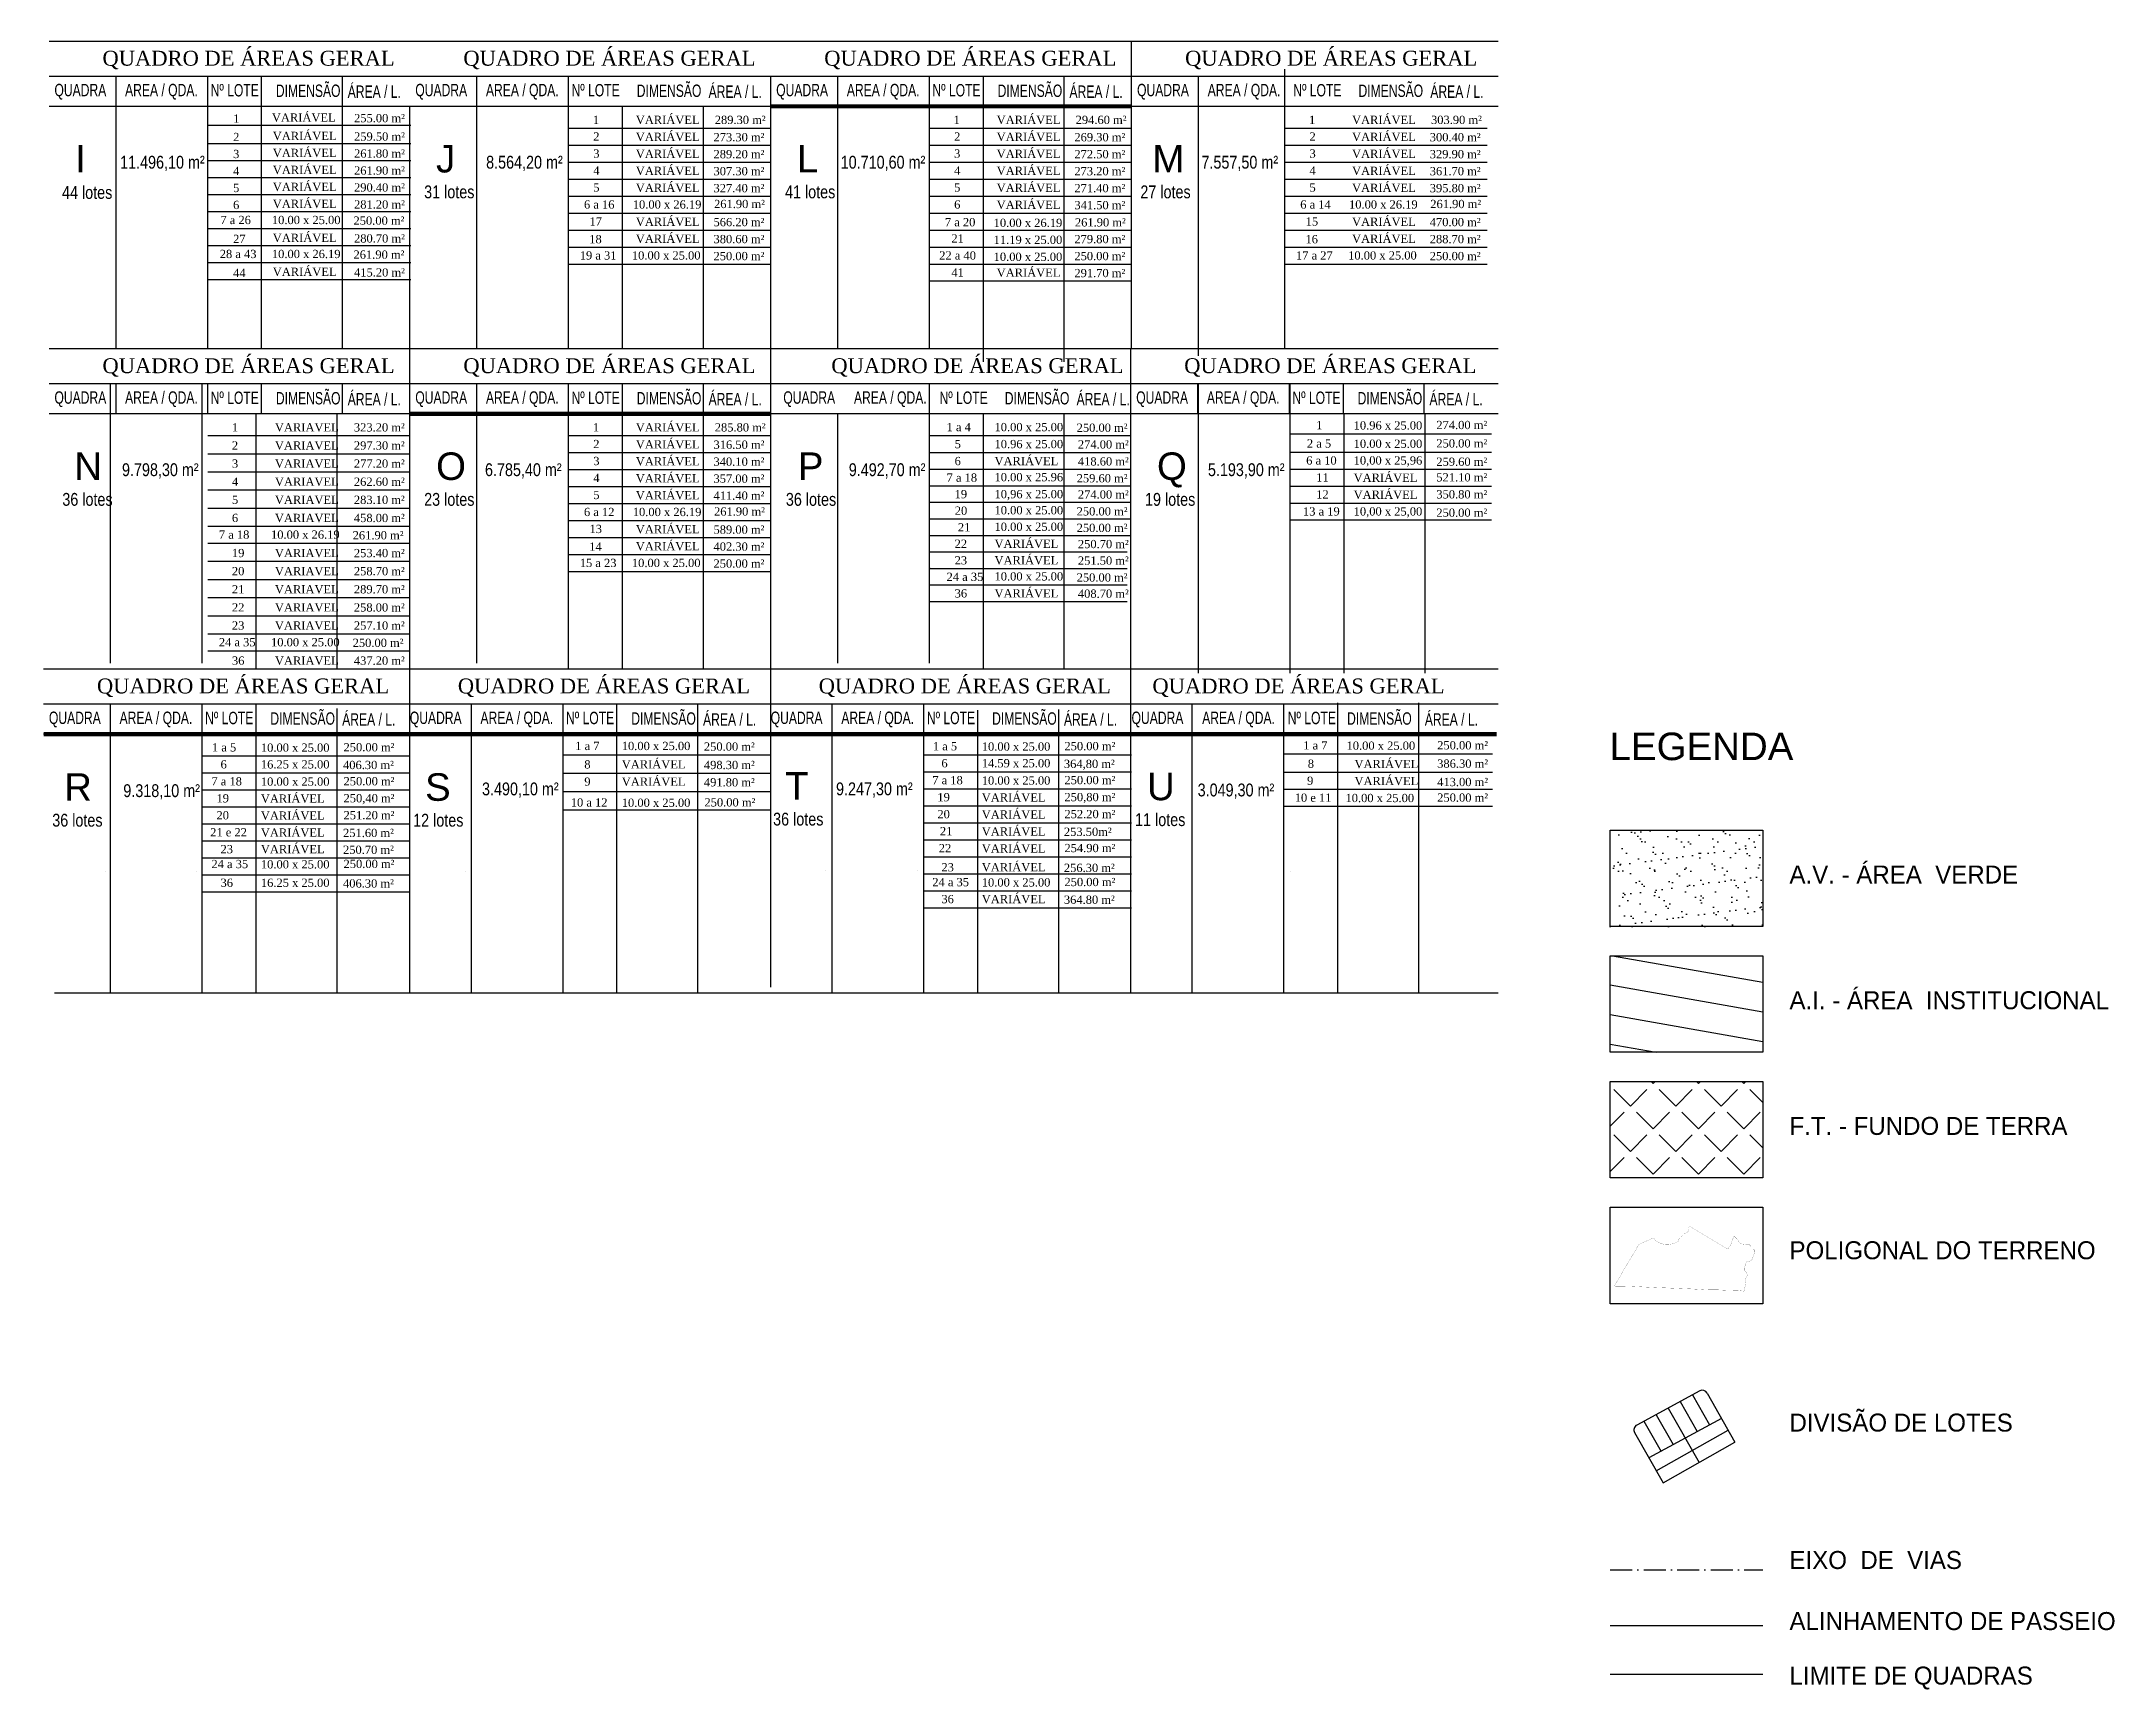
# Model space of a CAD drawing. Header units: millimetres. Extents: x 1794 to 8081, y 409 to 2272.
# Drawn here: x 2128.3 to 2580, y 1912.8 to 2271.8 of the extents above; entities that cross this region are included whole.
import ezdxf
from ezdxf.enums import TextEntityAlignment as Align

# ---------------------------------------------------------------- set-up
doc = ezdxf.new("R2010")
doc.units = ezdxf.units.MM
doc.linetypes.add('ACAD_ISO10W100', pattern=[18, 12, -3, 0, -3])
for name, color, linetype in [('02 - EIXO VIA', 2, 'ACAD_ISO10W100'), ('03 - CALÇADA', 1, 'Continuous'), ('Cota', 8, 'Continuous'), ('FAIXAS VERDES', 62, 'Continuous'), ('HATCH', 8, 'Continuous'), ('LINHAGROSSA', 230, 'Continuous'), ('LOTES', 2, 'Continuous'), ('Poligonal', 3, 'Continuous'), ('QUADRAS', 3, 'Continuous'), ('QUADROS', 2, 'Continuous'), ('Texto', 2, 'Continuous')]:
    doc.layers.add(name, color=color, linetype=linetype)
doc.styles.add('ARIAL', font='arial.ttf', dxfattribs={"height": 0.25})
doc.styles.add('SANSSERIF', font='sanss___.ttf')
doc.styles.add('STYLE3', font='')
doc.styles.add('TIMES', font='times.ttf')
doc.styles.get('STYLE3').set_extended_font_data('Futura Lt BT')

msp = doc.modelspace()

# ---------------------------------------------------------------- texts
at = {"layer": 'QUADROS', "color": 4}
for s, height, style, p in [('QUADRO DE ÁREAS GERAL', 3.249, 'TIMES', (2141.629, 2266.52)), ('QUADRO DE ÁREAS GERAL', 3.249, 'TIMES', (2220.254, 2266.52)), ('QUADRO DE ÁREAS GERAL', 3.249, 'TIMES', (2298.88, 2266.52)), ('QUADRO DE ÁREAS GERAL', 3.249, 'TIMES', (2377.505, 2266.52)), ('I', 6, 'SANSSERIF', (2135.686, 2243.255)), ('J', 6, 'SANSSERIF', (2214.312, 2243.255)), ('L', 6, 'SANSSERIF', (2292.937, 2243.255)), ('M', 6, 'SANSSERIF', (2370.363, 2243.255)), ('QUADRO DE ÁREAS GERAL', 3.249, 'TIMES', (2141.629, 2199.537)), ('QUADRO DE ÁREAS GERAL', 3.249, 'TIMES', (2220.254, 2199.537)), ('QUADRO DE ÁREAS GERAL', 3.249, 'TIMES', (2300.434, 2199.537)), ('QUADRO DE ÁREAS GERAL', 3.249, 'TIMES', (2377.315, 2199.537)), ('N', 6, 'SANSSERIF', (2135.482, 2176.272)), ('O', 6, 'SANSSERIF', (2214.312, 2176.272)), ('P', 6, 'SANSSERIF', (2293.127, 2176.27)), ('Q', 6, 'SANSSERIF', (2371.373, 2176.272)), ('QUADRO DE ÁREAS GERAL', 3.249, 'TIMES', (2140.429, 2129.768)), ('QUADRO DE ÁREAS GERAL', 3.249, 'TIMES', (2219.054, 2129.768)), ('QUADRO DE ÁREAS GERAL', 3.249, 'TIMES', (2297.68, 2129.768)), ('QUADRO DE ÁREAS GERAL', 3.249, 'TIMES', (2370.383, 2129.768)), ('R', 6, 'SANSSERIF', (2133.286, 2106.376)), ('S', 6, 'SANSSERIF', (2211.912, 2106.376)), ('T', 6, 'SANSSERIF', (2290.348, 2106.62)), ('U', 6, 'SANSSERIF', (2369.206, 2106.503))]:
    msp.add_text(s, height=height, dxfattribs=dict(at, style=style)).set_placement(p)
at = {"layer": 'QUADROS', "color": 3, "style": 'SANSSERIF'}
for s, height, width, p in [('DIMENSÃO', 2.7, 0.7, (2179.407, 2259.709)), ('ÁREA / L.', 2.7, 0.7, (2195.059, 2259.508)), ('DIMENSÃO', 2.7, 0.7, (2258.033, 2259.709)), ('ÁREA / L.', 2.7, 0.7, (2273.684, 2259.508)), ('DIMENSÃO', 2.7, 0.7, (2336.658, 2259.709)), ('ÁREA / L.', 2.7, 0.7, (2352.31, 2259.508)), ('DIMENSÃO', 2.7, 0.7, (2415.284, 2259.709)), ('ÁREA / L.', 2.7, 0.7, (2430.935, 2259.508)), ('QUADRA', 2.7, 0.7, (2131.164, 2259.864)), ('AREA / QDA.', 2.7, 0.7, (2146.554, 2259.864)), ('Nº LOTE', 2.7, 0.7, (2165.197, 2259.824)), ('QUADRA', 2.7, 0.7, (2209.79, 2259.864)), ('AREA / QDA.', 2.7, 0.7, (2225.18, 2259.864)), ('Nº LOTE', 2.7, 0.7, (2243.822, 2259.824)), ('QUADRA', 2.7, 0.7, (2288.415, 2259.864)), ('AREA / QDA.', 2.7, 0.7, (2303.805, 2259.864)), ('Nº LOTE', 2.7, 0.7, (2322.448, 2259.824)), ('QUADRA', 2.7, 0.7, (2367.041, 2259.864)), ('AREA / QDA.', 2.7, 0.7, (2382.431, 2259.864)), ('Nº LOTE', 2.7, 0.7, (2401.073, 2259.824)), ('11.496,10 m²', 2.8, 0.8, (2145.473, 2244.089)), ('8.564,20 m²', 2.8, 0.8, (2225.216, 2244.089)), ('10.710,60 m²', 2.8, 0.8, (2302.465, 2244.089)), ('7.557,50 m²', 2.8, 0.8, (2381.074, 2244.089)), ('44 lotes', 2.8, 0.8, (2132.814, 2237.502)), ('31 lotes', 2.8, 0.8, (2211.713, 2237.629)), ('41 lotes', 2.8, 0.8, (2290.338, 2237.629)), ('27 lotes', 2.8, 0.8, (2367.764, 2237.629)), ('QUADRA', 2.7, 0.7, (2131.164, 2192.88)), ('AREA / QDA.', 2.7, 0.7, (2146.554, 2192.88)), ('Nº LOTE', 2.7, 0.7, (2165.197, 2192.84)), ('DIMENSÃO', 2.7, 0.7, (2179.407, 2192.725)), ('ÁREA / L.', 2.7, 0.7, (2195.059, 2192.524)), ('QUADRA', 2.7, 0.7, (2209.79, 2192.88)), ('AREA / QDA.', 2.7, 0.7, (2225.18, 2192.88)), ('Nº LOTE', 2.7, 0.7, (2243.822, 2192.84)), ('DIMENSÃO', 2.7, 0.7, (2258.033, 2192.725)), ('ÁREA / L.', 2.7, 0.7, (2273.684, 2192.524)), ('QUADRA', 2.7, 0.7, (2289.97, 2192.88)), ('AREA / QDA.', 2.7, 0.7, (2305.36, 2192.88)), ('Nº LOTE', 2.7, 0.7, (2324.002, 2192.84)), ('DIMENSÃO', 2.7, 0.7, (2338.213, 2192.725)), ('ÁREA / L.', 2.7, 0.7, (2353.864, 2192.524)), ('QUADRA', 2.7, 0.7, (2366.851, 2192.88)), ('AREA / QDA.', 2.7, 0.7, (2382.241, 2192.88)), ('Nº LOTE', 2.7, 0.7, (2400.883, 2192.84)), ('DIMENSÃO', 2.7, 0.7, (2415.094, 2192.725)), ('ÁREA / L.', 2.7, 0.7, (2430.746, 2192.524)), ('9.798,30 m²', 2.8, 0.8, (2145.882, 2177.106)), ('6.785,40 m²', 2.8, 0.8, (2224.967, 2177.106)), ('                         9.492,70 m²', 2.8, 0.8, (2282.5, 2177.105)), ('                         5.193,90 m²', 2.8, 0.8, (2360.746, 2177.106)), ('36 lotes', 2.8, 0.8, (2132.884, 2170.645)), ('23 lotes', 2.8, 0.8, (2211.713, 2170.645)), ('36 lotes', 2.8, 0.8, (2290.528, 2170.644)), ('19 lotes', 2.8, 0.8, (2368.774, 2170.645)), ('QUADRA', 2.7, 0.7, (2129.964, 2123.111)), ('AREA / QDA.', 2.7, 0.7, (2145.354, 2123.111)), ('Nº LOTE', 2.7, 0.7, (2163.997, 2123.072)), ('DIMENSÃO', 2.7, 0.7, (2178.207, 2122.956)), ('ÁREA / L.', 2.7, 0.7, (2193.859, 2122.755)), ('QUADRA', 2.7, 0.7, (2208.59, 2123.111)), ('AREA / QDA.', 2.7, 0.7, (2223.98, 2123.111)), ('Nº LOTE', 2.7, 0.7, (2242.622, 2123.072)), ('DIMENSÃO', 2.7, 0.7, (2256.833, 2122.956)), ('ÁREA / L.', 2.7, 0.7, (2272.484, 2122.755)), ('QUADRA', 2.7, 0.7, (2287.215, 2123.111)), ('AREA / QDA.', 2.7, 0.7, (2302.605, 2123.111)), ('Nº LOTE', 2.7, 0.7, (2321.248, 2123.072)), ('DIMENSÃO', 2.7, 0.7, (2335.458, 2122.956)), ('ÁREA / L.', 2.7, 0.7, (2351.11, 2122.755)), ('QUADRA', 2.7, 0.7, (2365.841, 2123.111)), ('AREA / QDA.', 2.7, 0.7, (2381.231, 2123.111)), ('Nº LOTE', 2.7, 0.7, (2399.873, 2123.072)), ('DIMENSÃO', 2.7, 0.7, (2412.796, 2122.956)), ('ÁREA / L.', 2.7, 0.7, (2429.735, 2122.755)), ('                         9.318,10 m²', 2.8, 0.8, (2124.438, 2107.189)), ('                         3.490,10 m²', 2.8, 0.8, (2202.59, 2107.567)), ('                         9.247,30 m²', 2.8, 0.8, (2279.721, 2107.581)), ('                         3.049,30 m²', 2.8, 0.8, (2358.506, 2107.337)), ('36 lotes', 2.8, 0.8, (2130.687, 2100.75)), ('12 lotes', 2.8, 0.8, (2209.313, 2100.75)), ('36 lotes', 2.8, 0.8, (2287.749, 2100.993)), ('11 lotes', 2.8, 0.8, (2366.607, 2100.877))]:
    msp.add_text(s, height=height, dxfattribs=dict(at, width=width)).set_placement(p)
at = {"layer": 'QUADROS', "color": 1, "style": 'TIMES'}
for s, p in [('1', (2170.089, 2254.085)), ('VARIÁVEL', (2178.544, 2254.321)), ('255.00 m²', (2196.436, 2254.192)), ('1', (2248.46, 2253.822)), ('VARIÁVEL', (2257.831, 2253.822)), ('289.30 m²', (2275.03, 2253.815)), ('1', (2327.085, 2253.822)), ('VARIÁVEL', (2336.456, 2253.822)), ('294.60 m²', (2353.655, 2253.815)), ('1', (2404.511, 2253.822)), ('VARIÁVEL', (2413.882, 2253.822)), ('303.90 m²', (2431.081, 2253.815)), ('2', (2170.089, 2250.085)), ('VARIÁVEL', (2178.733, 2250.321)), ('259.50 m²', (2196.436, 2250.192)), ('2', (2248.56, 2250.186)), ('VARIÁVEL', (2257.831, 2250.122)), ('273.30 m²', (2274.758, 2250.046)), ('2', (2327.186, 2250.186)), ('VARIÁVEL', (2336.456, 2250.122)), ('269.30 m²', (2353.384, 2250.046)), ('2', (2404.611, 2250.186)), ('VARIÁVEL', (2413.882, 2250.122)), ('300.40 m²', (2430.809, 2250.046)), ('3', (2170.089, 2246.385)), ('VARIÁVEL', (2178.733, 2246.621)), ('VARIÁVEL', (2178.733, 2242.921)), ('261.80 m²', (2196.436, 2246.492)), ('3', (2248.56, 2246.486)), ('VARIÁVEL', (2257.831, 2246.422)), ('VARIÁVEL', (2257.831, 2242.722)), ('289.20 m²', (2274.758, 2246.346)), ('3', (2327.186, 2246.486)), ('VARIÁVEL', (2336.456, 2246.422)), ('VARIÁVEL', (2336.456, 2242.722)), ('272.50 m²', (2353.384, 2246.346)), ('3', (2404.611, 2246.486)), ('VARIÁVEL', (2413.882, 2246.422)), ('VARIÁVEL', (2413.882, 2242.722)), ('329.90 m²', (2430.809, 2246.346)), ('4', (2170.089, 2242.685)), ('5', (2170.089, 2238.985)), ('VARIÁVEL', (2178.733, 2239.221)), ('261.90 m²', (2196.436, 2242.792)), ('290.40 m²', (2196.436, 2239.092)), ('4', (2248.56, 2242.786)), ('5', (2248.56, 2239.086)), ('VARIÁVEL', (2257.831, 2239.022)), ('307.30 m²', (2274.758, 2242.646)), ('327.40 m²', (2274.758, 2238.946)), ('4', (2327.186, 2242.786)), ('5', (2327.186, 2239.086)), ('VARIÁVEL', (2336.456, 2239.022)), ('273.20 m²', (2353.384, 2242.646)), ('271.40 m²', (2353.384, 2238.946)), ('4', (2404.611, 2242.786)), ('5', (2404.611, 2239.086)), ('VARIÁVEL', (2413.882, 2239.022)), ('361.70 m²', (2430.809, 2242.646)), ('395.80 m²', (2430.809, 2238.946)), ('6', (2170.089, 2235.285)), ('VARIÁVEL', (2178.733, 2235.521)), ('281.20 m²', (2196.436, 2235.392)), ('6 a 16', (2246.54, 2235.386)), ('10.00 x 26.19', (2257.169, 2235.386)), ('261.90 m²', (2274.871, 2235.493)), ('6', (2327.186, 2235.386)), ('VARIÁVEL', (2336.456, 2235.322)), ('341.50 m²', (2353.384, 2235.246)), ('6 a 14', (2402.591, 2235.386)), ('10.00 x 26.19', (2413.22, 2235.386)), ('261.90 m²', (2430.922, 2235.493)), ('7 a 26', (2167.32, 2232.006)), ('10.00 x 25.00', (2178.542, 2232.006)), ('250.00 m²', (2196.323, 2231.867)), ('17', (2247.727, 2231.686)), ('VARIÁVEL', (2257.831, 2231.622)), ('566.20 m²', (2274.758, 2231.546)), ('7 a 20', (2325.175, 2231.526)), ('10.00 x 26.19', (2335.795, 2231.386)), ('261.90 m²', (2353.497, 2231.493)), ('15', (2403.778, 2231.686)), ('VARIÁVEL', (2413.882, 2231.622)), ('470.00 m²', (2430.809, 2231.546)), ('27', (2170.089, 2227.885)), ('VARIÁVEL', (2178.733, 2228.121)), ('280.70 m²', (2196.436, 2227.992)), ('18', (2247.683, 2227.826)), ('VARIÁVEL', (2257.831, 2227.922)), ('380.60 m²', (2274.758, 2227.846)), ('21', (2326.589, 2227.986)), ('11.19 x 25.00', (2335.795, 2227.686)), ('279.80 m²', (2353.384, 2227.846)), ('16', (2403.734, 2227.826)), ('VARIÁVEL', (2413.882, 2227.922)), ('288.70 m²', (2430.809, 2227.846)), ('28 a 43', (2167.179, 2224.606)), ('44', (2170.089, 2220.485)), ('VARIÁVEL', (2178.733, 2220.721)), ('10.00 x 26.19', (2178.542, 2224.606)), ('261.90 m²', (2196.323, 2224.467)), ('415.20 m²', (2196.436, 2220.592)), ('19 a 31', (2245.615, 2224.286)), ('10.00 x 25.00', (2256.977, 2224.286)), ('250.00 m²', (2274.758, 2224.146)), ('22 a 40', (2323.939, 2224.286)), ('41', (2326.589, 2220.586)), ('10.00 x 25.00', (2335.795, 2223.986)), ('VARIÁVEL', (2336.456, 2220.522)), ('250.00 m²', (2353.384, 2224.146)), ('291.70 m²', (2353.384, 2220.446)), ('17 a 27', (2401.666, 2224.286)), ('10.00 x 25.00', (2413.028, 2224.286)), ('250.00 m²', (2430.809, 2224.146)), ('1', (2169.834, 2186.839)), ('VARIAVEL', (2179.205, 2186.839)), ('323.20 m²', (2196.404, 2186.831)), ('1', (2248.46, 2186.839)), ('VARIÁVEL', (2257.831, 2186.839)), ('285.80 m²', (2275.03, 2186.831)), ('1 a 4', (2325.541, 2186.894)), ('10.00 x 25.00', (2335.984, 2186.894)), ('250.00 m²', (2353.877, 2186.754)), ('1', (2406.065, 2187.324)), ('10.96 x 25.00', (2414.231, 2187.26)), ('274.00 m²', (2432.241, 2187.346)), ('2', (2169.834, 2182.892)), ('VARIAVEL', (2179.205, 2182.892)), ('297.30 m²', (2196.404, 2182.884)), ('2', (2248.56, 2183.202)), ('VARIÁVEL', (2257.831, 2183.139)), ('VARIÁVEL', (2257.831, 2179.439)), ('316.50 m²', (2274.758, 2183.063)), ('5', (2327.291, 2183.194)), ('VARIÁVEL', (2335.984, 2179.494)), ('10.96 x 25.00', (2335.984, 2183.194)), ('274.00 m²', (2354.149, 2183.123)), ('2 a 5', (2404.045, 2183.324)), ('10.00 x 25.00', (2414.231, 2183.26)), ('250.00 m²', (2432.241, 2183.346)), ('3', (2169.834, 2178.945)), ('VARIAVEL', (2179.205, 2178.945)), ('277.20 m²', (2196.404, 2178.938)), ('4', (2248.56, 2175.802)), ('3', (2248.56, 2179.502)), ('VARIÁVEL', (2257.831, 2175.739)), ('340.10 m²', (2274.758, 2179.363)), ('357.00 m²', (2274.758, 2175.663)), ('7 a 18', (2325.541, 2175.885)), ('6', (2327.291, 2179.494)), ('10.00 x 25.96', (2335.984, 2175.989)), ('259.60 m²', (2353.877, 2175.745)), ('418.60 m²', (2354.149, 2179.423)), ('6 a 10', (2403.888, 2179.624)), ('11', (2406.065, 2175.924)), ('VARIÁVEL', (2414.231, 2175.86)), ('10,00 x 25,96', (2414.231, 2179.624)), ('259.60 m²', (2432.241, 2179.346)), ('521.10 m²', (2432.241, 2175.946)), ('4', (2169.834, 2174.998)), ('5', (2169.834, 2171.051)), ('VARIAVEL', (2179.205, 2174.998)), ('VARIAVEL', (2179.205, 2171.051)), ('262.60 m²', (2196.404, 2174.991)), ('283.10 m²', (2196.404, 2171.044)), ('5', (2248.56, 2172.102)), ('VARIÁVEL', (2257.831, 2172.039)), ('411.40 m²', (2274.758, 2171.963)), ('19', (2327.291, 2172.289)), ('10,96 x 25.00', (2335.984, 2172.289)), ('274.00 m²', (2354.149, 2172.218)), ('12', (2406.065, 2172.224)), ('VARIÁVEL', (2414.231, 2172.16)), ('350.80 m²', (2432.241, 2172.246)), ('6', (2169.834, 2167.104)), ('VARIAVEL', (2179.205, 2167.104)), ('458.00 m²', (2196.404, 2167.097)), ('6 a 12', (2246.54, 2168.402)), ('10.00 x 26.19', (2257.169, 2168.402)), ('261.90 m²', (2274.871, 2168.51)), ('20 ', (2327.324, 2168.68)), ('10.00 x 25.00', (2335.984, 2168.784)), ('250.00 m²', (2353.877, 2168.54)), ('13 a 19', (2403.189, 2168.524)), ('10,00 x 25,00', (2414.231, 2168.524)), ('250.00 m²', (2432.241, 2168.246)), ('7 a 18', (2166.989, 2163.468)), ('10.00 x 26.19', (2178.352, 2163.468)), ('261.90 m²', (2196.133, 2163.328)), ('13', (2247.727, 2164.702)), ('VARIÁVEL', (2257.831, 2164.639)), ('589.00 m²', (2274.758, 2164.563)), (' 21', (2327.324, 2165.077)), ('VARIÁVEL', (2335.984, 2161.481)), ('10.00 x 25.00', (2335.984, 2165.181)), ('250.00 m²', (2353.877, 2164.937)), ('19', (2169.834, 2159.458)), ('VARIAVEL', (2179.205, 2159.458)), ('253.40 m²', (2196.404, 2159.45)), ('15 a 23', (2245.615, 2157.302)), ('14', (2247.683, 2160.842)), ('10.00 x 25.00', (2256.977, 2157.302)), ('VARIÁVEL', (2257.831, 2160.939)), ('402.30 m²', (2274.758, 2160.863)), ('22', (2327.291, 2161.481)), ('23', (2327.291, 2157.879)), ('VARIÁVEL', (2335.984, 2157.879)), ('250.70 m²', (2354.149, 2161.41)), ('251.50 m²', (2354.149, 2157.808)), ('20', (2169.834, 2155.511)), ('VARIAVEL', (2179.205, 2155.511)), ('258.70 m²', (2196.404, 2155.503)), ('250.00 m²', (2274.758, 2157.163)), ('24 a 35', (2325.541, 2154.27)), ('10.00 x 25.00', (2335.984, 2154.374)), ('250.00 m²', (2353.877, 2154.13)), ('21', (2169.834, 2151.564)), ('VARIAVEL', (2179.205, 2151.564)), ('289.70 m²', (2196.404, 2151.556)), ('36', (2327.291, 2150.674)), ('VARIÁVEL', (2335.984, 2150.674)), ('408.70 m²', (2354.149, 2150.603)), ('22', (2169.834, 2147.617)), ('23', (2169.834, 2143.67)), ('VARIAVEL', (2179.205, 2147.617)), ('VARIAVEL', (2179.205, 2143.67)), ('258.00 m²', (2196.404, 2147.61)), ('257.10 m²', (2196.404, 2143.663)), ('24 a 35', (2166.989, 2140.034)), ('10.00 x 25.00', (2178.352, 2140.034)), ('250.00 m²', (2196.133, 2139.894)), ('36', (2169.834, 2136.023)), ('VARIAVEL', (2179.205, 2136.023)), ('437.20 m²', (2196.404, 2136.016)), ('1 a 5', (2165.483, 2117.126)), ('10.00 x 25.00', (2176.144, 2117.063)), ('250.00 m²', (2194.154, 2117.148)), ('1 a 7', (2244.634, 2117.426)), ('10.00 x 25.00', (2254.769, 2117.426)), ('250.00 m²', (2272.662, 2117.287)), ('1 a 5', (2322.544, 2117.37)), ('10.00 x 25.00', (2333.205, 2117.306)), ('250.00 m²', (2351.216, 2117.392)), ('1 a 7', (2403.246, 2117.555)), ('10.00 x 25.00', (2412.684, 2117.492)), ('250.00 m²', (2432.431, 2117.577)), ('6', (2167.353, 2113.426)), ('16.25 x 25.00', (2176.144, 2113.426)), ('406.30 m²', (2194.036, 2113.287)), ('8', (2246.608, 2113.426)), ('VARIÁVEL', (2254.769, 2113.426)), ('498.30 m²', (2272.662, 2113.287)), ('6', (2324.414, 2113.67)), ('14.59 x 25.00', (2333.205, 2113.67)), ('364,80 m²', (2351.098, 2113.53)), ('8', (2404.235, 2113.555)), ('VARIÁVEL', (2414.42, 2113.492)), ('386.30 m²', (2432.431, 2113.577)), ('7 a 18', (2165.364, 2109.726)), ('10.00 x 25.00', (2176.144, 2109.663)), ('250.00 m²', (2194.154, 2109.748)), ('9', (2246.608, 2109.655)), ('VARIÁVEL', (2254.769, 2109.655)), ('491.80 m²', (2272.662, 2109.515)), ('7 a 18', (2322.426, 2109.97)), ('10.00 x 25.00', (2333.205, 2109.906)), ('250.00 m²', (2351.216, 2109.992)), ('9', (2404.078, 2109.855)), ('VARIÁVEL', (2414.42, 2109.792)), ('413.00 m²', (2432.431, 2109.577)), ('19', (2166.471, 2106.026)), ('VARIÁVEL', (2176.144, 2105.963)), ('250,40 m²', (2194.154, 2106.048)), ('10 a 12', (2243.662, 2105.126)), ('10.00 x 25.00', (2254.769, 2105.063)), ('250.00 m²', (2272.78, 2105.148)), ('19', (2323.532, 2106.27)), ('VARIÁVEL', (2333.205, 2106.206)), ('VARIÁVEL', (2333.205, 2102.506)), ('250,80 m²', (2351.216, 2106.292)), ('10 e 11', (2401.395, 2106.155)), ('10.00 x 25.00', (2412.453, 2106.092)), ('250.00 m²', (2432.431, 2106.177)), ('21 e 22', (2165.093, 2098.626)), ('20', (2166.471, 2102.326)), ('VARIÁVEL', (2176.144, 2102.263)), ('VARIÁVEL', (2176.144, 2098.563)), ('251.60 m²', (2194.036, 2098.487)), ('251.20 m²', (2194.154, 2102.348)), ('20', (2323.532, 2102.57)), ('21', (2324.086, 2098.87)), ('VARIÁVEL', (2333.205, 2098.806)), ('253.50m²', (2351.098, 2098.73)), ('252.20 m²', (2351.216, 2102.592)), ('23', (2167.353, 2094.948)), ('VARIÁVEL', (2176.144, 2094.948)), ('250.70 m²', (2194.036, 2094.808)), ('22', (2323.836, 2095.17)), ('VARIÁVEL', (2333.205, 2095.106)), ('254.90 m²', (2351.216, 2095.192)), ('24 a 35', (2165.364, 2091.708)), ('10.00 x 25.00', (2176.144, 2091.644)), ('250.00 m²', (2194.154, 2091.73)), ('23', (2324.414, 2091.01)), ('VARIÁVEL', (2333.205, 2091.01)), ('256.30 m²', (2351.098, 2090.87)), ('36', (2167.353, 2087.622)), ('16.25 x 25.00', (2176.144, 2087.622)), ('406.30 m²', (2194.036, 2087.482)), ('24 a 35', (2322.426, 2087.77)), ('10.00 x 25.00', (2333.205, 2087.706)), ('250.00 m²', (2351.216, 2087.792)), ('36', (2324.414, 2084.07)), ('VARIÁVEL', (2333.205, 2084.07)), ('364.80 m²', (2351.098, 2083.93))]:
    msp.add_text(s, height=1.8, dxfattribs=at).set_placement(p)
at = {"layer": 'Texto', "color": 3, "style": 'ARIAL'}
msp.add_text('LEGENDA', height=6, dxfattribs=at).set_placement((2469.985, 2115.239))
at = {"layer": 'Texto', "style": 'STYLE3'}
for s, p in [('A.V. - ÁREA  VERDE', (2509.187, 2090.321, -55)), ('A.I. - ÁREA  INSTITUCIONAL', (2509.187, 2062.938, -55)), ('F.T. - FUNDO DE TERRA', (2509.187, 2035.555, -55)), ('POLIGONAL DO TERRENO', (2509.187, 2008.471, -55)), ('DIVISÃO DE LOTES', (2509.187, 1970.933, -55)), ('EIXO  DE  VIAS', (2509.187, 1940.997, -55)), ('ALINHAMENTO DE PASSEIO', (2509.187, 1927.692, -55)), ('LIMITE DE QUADRAS', (2509.187, 1915.813, -55))]:
    msp.add_text(s, height=3.92, dxfattribs=at).set_placement(p, align=Align.MIDDLE_LEFT)

# ---------------------------------------------------------------- hatches: boundary and pattern name
at = {"layer": 'FAIXAS VERDES'}
h = msp.add_hatch(dxfattribs=at)
h.set_pattern_fill('AR-SAND', color=256, scale=0.1, style=0)
h.set_pattern_definition([(37.5, (2470.1456, 2078.9774), (-0.16, 4.89413), [0, -3.8608, 0, -4.318, 0, -4.1275]), (7.5, (2470.1456, 2078.9774), (4.4952, 7.1683), [0, -2.0828, 0, -3.4798, 0, -1.3335]), (327.5, (2467.0214, 2078.9774), (7.90992, 0.01437), [0, -1.27, 0, -4.572, 0, -5.969]), (317.5, (2467.0214, 2078.9774), (7.6356, 2.2293), [0, -0.635, 0, -2.9972, 0, -3.429])])
h.paths.add_polyline_path([(2470.146, 2100.01), (2503.386, 2100.01), (2503.386, 2078.977), (2470.146, 2078.977)])
at = {"layer": 'HATCH'}
h = msp.add_hatch(dxfattribs=at)
h.set_pattern_fill('ANSI31', color=256, scale=2, angle=125, style=0)
h.paths.add_polyline_path([(2470.146, 2072.627), (2503.386, 2072.627), (2503.386, 2051.595), (2470.146, 2051.595)])
h = msp.add_hatch(dxfattribs=at)
h.set_pattern_fill('ANGLE', color=256, angle=45, style=0)
h.set_pattern_definition([(45, (0, 0), (-4.939141, 4.939141), [5.08, -1.905]), (135, (0, 0), (-4.939141, -4.939141), [5.08, -1.905])])
h.paths.add_polyline_path([(2470.146, 2045.245), (2503.386, 2045.245), (2503.386, 2024.212), (2470.146, 2024.212)])

# ---------------------------------------------------------------- linework, layer by layer
at = {"layer": '02 - EIXO VIA', "ltscale": 0.4}
msp.add_line((2470.146, 1938.852), (2503.386, 1938.852), dxfattribs=at)
at = {"layer": '03 - CALÇADA'}
msp.add_line((2470.146, 1926.758), (2503.386, 1926.758), dxfattribs=at)
at = {"layer": 'Cota'}
for points in [[(2470.146, 2100.01), (2503.386, 2100.01), (2503.386, 2078.977), (2470.146, 2078.977)], [(2470.146, 2072.627), (2503.386, 2072.627), (2503.386, 2051.595), (2470.146, 2051.595)], [(2470.146, 2045.245), (2503.386, 2045.245), (2503.386, 2024.212), (2470.146, 2024.212)], [(2470.146, 2017.862), (2503.386, 2017.862), (2503.386, 1996.829), (2470.146, 1996.829)]]:
    msp.add_lwpolyline(points, close=True, dxfattribs=at)
at = {"layer": 'LINHAGROSSA', "linetype": 'Continuous'}
for p, q in [((2208.611, 2271.794), (2129.986, 2271.794)), ((2208.611, 2271.794), (2129.986, 2271.794)), ((2208.611, 2271.794), (2208.611, 2271.794)), ((2287.237, 2271.794), (2208.611, 2271.794)), ((2208.611, 2271.794), (2208.611, 2271.794)), ((2287.237, 2271.794), (2208.611, 2271.794)), ((2365.862, 2271.794), (2287.237, 2271.794)), ((2365.862, 2271.794), (2287.237, 2271.794)), ((2445.688, 2271.794), (2365.862, 2271.794)), ((2445.688, 2271.794), (2365.862, 2271.794)), ((2365.862, 2204.81), (2365.862, 2271.794)), ((2208.611, 2264.195), (2129.986, 2264.195)), ((2287.237, 2264.195), (2208.611, 2264.195)), ((2365.862, 2264.195), (2287.237, 2264.195)), ((2445.688, 2264.195), (2365.862, 2264.195)), ((2208.611, 2257.649), (2129.986, 2257.649)), ((2287.237, 2257.649), (2208.611, 2257.649)), ((2208.611, 2204.81), (2208.611, 2257.649)), ((2287.237, 2204.81), (2287.237, 2257.649)), ((2445.688, 2257.649), (2365.862, 2257.649)), ((2287.237, 2204.81), (2129.986, 2204.81)), ((2208.611, 2064.448), (2208.611, 2204.81)), ((2287.237, 2204.81), (2287.237, 2204.81)), ((2445.688, 2204.81), (2287.237, 2204.81)), ((2367.417, 2204.81), (2287.237, 2204.81)), ((2287.237, 2065.762), (2287.237, 2204.81)), ((2365.673, 2064.448), (2365.673, 2204.81)), ((2208.611, 2197.211), (2129.986, 2197.211)), ((2287.237, 2197.211), (2208.611, 2197.211)), ((2365.673, 2197.211), (2287.237, 2197.211)), ((2445.688, 2197.211), (2365.673, 2197.211)), ((2208.611, 2190.666), (2129.986, 2190.666)), ((2365.673, 2190.666), (2287.237, 2190.666)), ((2445.688, 2190.666), (2365.673, 2190.666)), ((2445.688, 2135.042), (2128.786, 2135.042)), ((2207.411, 2127.442), (2128.786, 2127.442)), ((2286.037, 2127.442), (2207.411, 2127.442)), ((2364.662, 2127.442), (2286.037, 2127.442)), ((2445.688, 2127.442), (2364.662, 2127.442)), ((2207.411, 2120.897), (2128.786, 2120.897)), ((2365.862, 2120.897), (2284.837, 2120.897)), ((2445.688, 2064.448), (2131.186, 2064.448))]:
    msp.add_line(p, q, dxfattribs=at)
at = {"layer": 'LINHAGROSSA', "linetype": 'Continuous', "const_width": 0.9}
for points in [[(2365.862, 2257.649), (2287.237, 2257.649)], [(2287.237, 2190.666), (2208.611, 2190.666)], [(2267.122, 2190.666), (2244.727, 2190.666)], [(2286.037, 2120.897), (2128.786, 2120.897)], [(2284.837, 2120.897), (2206.211, 2120.897)], [(2445.391, 2120.897), (2206.211, 2120.897)]]:
    msp.add_lwpolyline(points, dxfattribs=at)
at = {"layer": 'LOTES', "ltscale": 0.6}
for p, q in [((2482.765, 1974.099), (2489.48, 1962.204)), ((2485.404, 1975.528), (2489.091, 1968.996)), ((2488.042, 1976.957), (2491.729, 1970.425)), ((2477.488, 1971.242), (2481.202, 1964.664)), ((2494.368, 1971.853), (2478.537, 1963.281)), ((2480.153, 1972.625), (2483.814, 1966.138)), ((2480.167, 1960.393), (2495.843, 1969.241)), ((2481.642, 1957.78), (2497.317, 1966.628))]:
    msp.add_line(p, q, dxfattribs=at)
at = {"layer": 'Poligonal', "color": 1, "linetype": 'ACAD_ISO10W100', "ltscale": 0.12, "const_width": 0.0288}
msp.add_lwpolyline([(2499.91, 2009.7), (2498.577, 2009.87), (2498.332, 2009.98), (2498.023, 2010.579), (2497.78, 2010.886), (2497.46, 2011.22), (2497.093, 2011.602), (2496.917, 2011.125), (2496.436, 2009.776), (2496.334, 2009.535), (2495.791, 2008.744), (2495.282, 2008.984), (2487.393, 2013.712), (2487.258, 2013.486), (2487.293, 2013.418), (2487.284, 2012.948), (2487.005, 2012.468), (2486.4, 2012.123), (2486.047, 2011.737), (2485.803, 2011.554), (2485.498, 2011.44), (2485.207, 2011.425), (2485.204, 2011.156), (2484.991, 2010.497), (2484.305, 2009.996), (2483.703, 2009.875), (2482.894, 2009.736), (2482.144, 2009.732), (2481.221, 2009.897), (2480.114, 2010.481), (2479.681, 2010.975), (2479.304, 2011.071), (2476.38, 2009.732), (2471.167, 2000.933), (2471.111, 2000.663), (2474.19, 2000.621), (2480.123, 2000.345), (2482.326, 2000.265), (2487.487, 2000.059), (2491.049, 1999.879), (2491.79, 1999.843), (2492.659, 1999.859), (2493.694, 1999.835), (2495, 1999.769), (2495.855, 1999.742), (2496.829, 1999.718), (2497.489, 1999.7), (2497.889, 1999.703), (2499.293, 1999.552), (2497.889, 1999.703), (2499.293, 1999.552), (2497.889, 1999.703), (2499.293, 1999.552), (2497.889, 1999.703), (2499.293, 1999.552), (2497.889, 1999.703), (2499.293, 1999.552), (2497.889, 1999.703), (2499.293, 1999.552), (2497.889, 1999.703), (2499.293, 1999.552), (2497.889, 1999.703), (2499.293, 1999.552), (2497.889, 1999.703), (2499.293, 1999.552), (2497.889, 1999.703), (2499.293, 1999.552), (2497.889, 1999.703), (2499.293, 1999.552), (2497.889, 1999.703), (2499.293, 1999.552), (2499.677, 2001.421), (2499.607, 2001.718), (2499.712, 2002.5), (2500.176, 2003.138), (2499.839, 2003.521), (2499.393, 2004.146), (2499.377, 2004.47), (2499.659, 2005.646), (2499.939, 2006.026), (2500.71, 2006.135), (2500.934, 2006.256), (2501.16, 2006.71), (2501.575, 2008.069), (2501.559, 2008.5), (2500.335, 2009.802)], close=True, dxfattribs=at)
at = {"layer": 'QUADRAS', "ltscale": 0.6}
for p, q in [((2489.644, 1977.824), (2475.924, 1970.395)), ((2491.26, 1977.359), (2497.317, 1966.628)), ((2475.45, 1968.749), (2481.642, 1957.78)), ((2470.146, 1916.123), (2503.386, 1916.123))]:
    msp.add_line(p, q, dxfattribs=at)
for centre, start, end in [((2490.215, 1976.769), 29.44373, 118.4367), ((2476.495, 1969.339), 118.4367, 209.44373)]:
    msp.add_arc(centre, 1.2, start, end, dxfattribs=at)
at = {"layer": 'QUADROS', "color": 251, "linetype": 'Continuous'}
for p, q in [((2144.584, 2247.237), (2144.584, 2264.195)), ((2144.584, 2257.649), (2144.584, 2264.195)), ((2164.548, 2247.237), (2164.548, 2264.195)), ((2164.548, 2257.649), (2164.548, 2264.048)), ((2164.548, 2221.286), (2164.548, 2264.048)), ((2164.548, 2221.286), (2164.548, 2264.048)), ((2176.299, 2257.649), (2176.299, 2264.195)), ((2176.299, 2246.579), (2176.299, 2263.537)), ((2176.299, 2204.81), (2176.299, 2263.391)), ((2193.941, 2257.649), (2193.941, 2264.195)), ((2193.941, 2246.579), (2193.941, 2263.537)), ((2193.941, 2204.81), (2193.941, 2263.537)), ((2223.209, 2247.237), (2223.209, 2264.195)), ((2223.209, 2204.81), (2223.209, 2264.048)), ((2243.173, 2247.237), (2243.173, 2264.195)), ((2243.173, 2221.286), (2243.173, 2264.048)), ((2287.237, 2257.649), (2287.237, 2264.195)), ((2301.835, 2257.649), (2301.835, 2264.195)), ((2301.835, 2247.237), (2301.835, 2264.195)), ((2301.835, 2221.286), (2301.835, 2264.048)), ((2301.835, 2204.81), (2301.835, 2264.048)), ((2321.799, 2247.237), (2321.799, 2264.195)), ((2321.799, 2257.649), (2321.799, 2264.048)), ((2321.799, 2204.81), (2321.799, 2264.048)), ((2321.799, 2221.286), (2321.799, 2264.048)), ((2321.799, 2219.862), (2321.799, 2264.048)), ((2333.55, 2257.649), (2333.55, 2264.195)), ((2333.55, 2246.45), (2333.55, 2263.407)), ((2333.55, 2204.69), (2333.55, 2263.261)), ((2351.192, 2257.649), (2351.192, 2264.195)), ((2351.192, 2246.45), (2351.192, 2263.407)), ((2351.192, 2204.645), (2351.192, 2263.407)), ((2380.46, 2203.34), (2380.46, 2264.048)), ((2399.224, 2205.078), (2399.224, 2265.786)), ((2144.584, 2204.81), (2144.584, 2257.649)), ((2164.548, 2204.81), (2164.548, 2257.649)), ((2254.925, 2204.81), (2254.925, 2257.649)), ((2272.567, 2204.81), (2272.567, 2257.649)), ((2301.835, 2204.81), (2301.835, 2257.649)), ((2321.799, 2205.033), (2321.799, 2257.649)), ((2333.55, 2204.488), (2333.55, 2257.649)), ((2333.55, 2202.026), (2333.55, 2257.649)), ((2351.192, 2204.442), (2351.192, 2257.649)), ((2351.192, 2202.026), (2351.192, 2257.649)), ((2208.801, 2253.462), (2164.737, 2253.462)), ((2208.801, 2249.462), (2164.737, 2249.462)), ((2287.237, 2252.841), (2243.173, 2252.841)), ((2365.862, 2252.841), (2321.799, 2252.841)), ((2443.288, 2252.841), (2399.224, 2252.841)), ((2208.801, 2245.762), (2164.737, 2245.762)), ((2287.237, 2249.141), (2243.173, 2249.141)), ((2287.237, 2245.441), (2243.173, 2245.441)), ((2365.862, 2249.141), (2321.799, 2249.141)), ((2365.862, 2245.441), (2321.799, 2245.441)), ((2443.288, 2249.141), (2399.224, 2249.141)), ((2443.288, 2245.441), (2399.224, 2245.441)), ((2208.801, 2242.062), (2164.737, 2242.062)), ((2287.237, 2241.741), (2243.173, 2241.741)), ((2365.862, 2241.741), (2321.799, 2241.741)), ((2443.288, 2241.741), (2399.224, 2241.741)), ((2208.801, 2238.362), (2164.737, 2238.362)), ((2287.237, 2238.041), (2243.173, 2238.041)), ((2365.862, 2238.041), (2321.799, 2238.041)), ((2443.288, 2238.041), (2399.224, 2238.041)), ((2208.801, 2234.662), (2164.737, 2234.662)), ((2208.801, 2234.662), (2164.737, 2234.662)), ((2287.237, 2234.341), (2243.173, 2234.341)), ((2365.862, 2234.341), (2321.799, 2234.341)), ((2443.288, 2234.341), (2399.224, 2234.341)), ((2164.548, 2204.81), (2164.548, 2227.685)), ((2208.801, 2230.962), (2164.737, 2230.962)), ((2208.801, 2227.262), (2164.737, 2227.262)), ((2287.237, 2230.641), (2243.173, 2230.641)), ((2243.173, 2204.81), (2243.173, 2227.685)), ((2287.237, 2226.941), (2243.173, 2226.941)), ((2365.862, 2230.641), (2321.799, 2230.641)), ((2321.799, 2204.81), (2321.799, 2227.685)), ((2321.799, 2205.033), (2321.799, 2227.685)), ((2365.862, 2226.941), (2321.799, 2226.941)), ((2443.288, 2230.641), (2399.224, 2230.641)), ((2443.288, 2226.941), (2399.224, 2226.941)), ((2208.801, 2223.562), (2164.737, 2223.562)), ((2287.237, 2223.241), (2243.173, 2223.241)), ((2365.862, 2223.241), (2321.799, 2223.241)), ((2443.288, 2223.241), (2399.224, 2223.241)), ((2208.801, 2219.862), (2164.737, 2219.862)), ((2365.862, 2219.541), (2321.799, 2219.541)), ((2143.384, 2180.253), (2143.384, 2197.211)), ((2143.384, 2136.356), (2143.384, 2197.065)), ((2144.584, 2190.666), (2144.584, 2197.211)), ((2163.348, 2180.253), (2163.348, 2197.211)), ((2163.348, 2154.302), (2163.348, 2197.065)), ((2164.548, 2190.666), (2164.548, 2197.065)), ((2176.299, 2190.666), (2176.299, 2197.211)), ((2193.941, 2190.666), (2193.941, 2197.211)), ((2223.209, 2190.666), (2223.209, 2197.211)), ((2223.209, 2136.356), (2223.209, 2197.065)), ((2243.173, 2190.666), (2243.173, 2197.065)), ((2254.925, 2190.666), (2254.925, 2197.211)), ((2272.567, 2190.666), (2272.567, 2197.211)), ((2321.799, 2154.302), (2321.799, 2197.065)), ((2380.271, 2190.666), (2380.271, 2197.211)), ((2380.46, 2134.216), (2380.46, 2197.21)), ((2400.234, 2190.666), (2400.234, 2197.065)), ((2400.234, 2190.666), (2400.234, 2197.065)), ((2400.424, 2134.216), (2400.424, 2197.064)), ((2411.986, 2190.666), (2411.986, 2197.211)), ((2411.986, 2190.666), (2411.986, 2197.211)), ((2429.628, 2190.666), (2429.628, 2197.211)), ((2429.628, 2190.666), (2429.628, 2197.211)), ((2175.099, 2135.042), (2175.099, 2190.666)), ((2192.741, 2135.042), (2192.741, 2190.666)), ((2243.173, 2135.042), (2243.173, 2190.666)), ((2254.925, 2135.042), (2254.925, 2190.666)), ((2272.567, 2135.042), (2272.567, 2190.666)), ((2301.835, 2136.356), (2301.835, 2190.666)), ((2333.55, 2135.042), (2333.55, 2190.666)), ((2351.192, 2135.042), (2351.192, 2190.666)), ((2400.424, 2134.216), (2400.424, 2190.664)), ((2412.176, 2134.216), (2412.176, 2190.664)), ((2429.818, 2134.216), (2429.818, 2190.664)), ((2444.298, 2186.279), (2400.234, 2186.279)), ((2208.611, 2185.858), (2164.548, 2185.858)), ((2208.611, 2181.911), (2164.548, 2181.911)), ((2287.237, 2185.858), (2243.173, 2185.858)), ((2287.237, 2182.158), (2243.173, 2182.158)), ((2365.673, 2185.849), (2321.988, 2185.849)), ((2365.673, 2182.149), (2321.988, 2182.149)), ((2444.298, 2182.279), (2400.234, 2182.279)), ((2208.611, 2177.964), (2164.548, 2177.964)), ((2287.237, 2178.458), (2243.173, 2178.458)), ((2365.673, 2178.547), (2321.988, 2178.547)), ((2444.298, 2178.579), (2400.234, 2178.579)), ((2208.611, 2174.017), (2164.548, 2174.017)), ((2287.237, 2174.758), (2243.173, 2174.758)), ((2365.673, 2174.944), (2321.988, 2174.944)), ((2444.298, 2174.879), (2400.234, 2174.879)), ((2208.611, 2170.07), (2164.548, 2170.07)), ((2287.237, 2171.058), (2243.173, 2171.058)), ((2365.673, 2171.342), (2321.988, 2171.342)), ((2444.298, 2171.179), (2400.234, 2171.179)), ((2208.611, 2166.123), (2164.548, 2166.123)), ((2287.237, 2167.358), (2243.173, 2167.358)), ((2287.237, 2163.658), (2243.173, 2163.658)), ((2365.673, 2167.739), (2321.988, 2167.739)), ((2365.673, 2164.136), (2321.988, 2164.136)), ((2444.298, 2167.479), (2400.234, 2167.479)), ((2163.348, 2136.356), (2163.348, 2160.701)), ((2208.611, 2162.423), (2164.548, 2162.423)), ((2287.237, 2159.958), (2243.173, 2159.958)), ((2321.799, 2136.356), (2321.799, 2160.701)), ((2364.852, 2160.534), (2321.988, 2160.534)), ((2400.234, 2160.701), (2400.234, 2160.701)), ((2208.611, 2158.477), (2164.548, 2158.477)), ((2208.611, 2154.53), (2164.548, 2154.53)), ((2287.237, 2156.258), (2243.173, 2156.258)), ((2321.988, 2157.097), (2321.988, 2157.097)), ((2364.852, 2156.931), (2321.988, 2156.931)), ((2208.611, 2150.583), (2164.548, 2150.583)), ((2364.852, 2153.329), (2321.988, 2153.329)), ((2208.611, 2146.636), (2164.548, 2146.636)), ((2364.852, 2149.726), (2321.988, 2149.726)), ((2208.611, 2142.689), (2164.548, 2142.689)), ((2208.611, 2138.989), (2164.548, 2138.989)), ((2286.037, 2135.042), (2241.973, 2135.042)), ((2143.384, 2120.897), (2143.384, 2127.442)), ((2175.099, 2064.448), (2175.099, 2127.442)), ((2253.725, 2064.448), (2253.725, 2127.442)), ((2271.367, 2064.448), (2271.367, 2127.442)), ((2300.635, 2120.897), (2300.635, 2127.442)), ((2379.071, 2064.692), (2379.071, 2127.54)), ((2399.034, 2064.692), (2399.034, 2127.54)), ((2410.786, 2064.692), (2410.786, 2127.686)), ((2428.428, 2064.692), (2428.428, 2127.686)), ((2143.384, 2064.448), (2143.384, 2127.296)), ((2163.348, 2064.448), (2163.348, 2127.296)), ((2192.741, 2064.448), (2192.741, 2126.456)), ((2222.009, 2064.448), (2222.009, 2127.296)), ((2241.973, 2064.448), (2241.973, 2127.296)), ((2300.635, 2064.448), (2300.635, 2127.296)), ((2320.599, 2120.897), (2320.599, 2127.296)), ((2320.599, 2064.448), (2320.599, 2126.109)), ((2332.35, 2064.448), (2332.35, 2126.109)), ((2349.992, 2064.448), (2349.992, 2126.255)), ((2208.611, 2116.082), (2163.348, 2116.082)), ((2287.237, 2116.31), (2241.973, 2116.31)), ((2365.862, 2116.325), (2320.599, 2116.325)), ((2444.488, 2116.511), (2399.034, 2116.511)), ((2208.611, 2112.382), (2163.348, 2112.382)), ((2287.237, 2112.31), (2241.973, 2112.31)), ((2365.862, 2112.625), (2320.599, 2112.625)), ((2444.488, 2112.511), (2399.034, 2112.511)), ((2208.611, 2108.682), (2163.348, 2108.682)), ((2208.611, 2104.982), (2163.348, 2104.982)), ((2287.237, 2108.31), (2241.973, 2108.31)), ((2365.862, 2108.925), (2320.599, 2108.925)), ((2365.862, 2105.225), (2320.599, 2105.225)), ((2444.488, 2108.811), (2399.034, 2108.811)), ((2444.488, 2105.111), (2399.034, 2105.111)), ((2208.611, 2101.282), (2163.348, 2101.282)), ((2287.237, 2104.31), (2241.973, 2104.31)), ((2365.862, 2101.525), (2320.599, 2101.525)), ((2208.611, 2097.582), (2163.348, 2097.582)), ((2365.862, 2097.825), (2320.599, 2097.825)), ((2208.483, 2093.882), (2163.219, 2093.882)), ((2365.862, 2094.125), (2320.599, 2094.125)), ((2142.184, 2090.933), (2142.184, 2090.933)), ((2162.148, 2090.933), (2162.148, 2090.933)), ((2208.611, 2090.182), (2163.348, 2090.182)), ((2220.809, 2090.933), (2220.809, 2090.933)), ((2299.245, 2091.176), (2299.245, 2091.176)), ((2319.209, 2091.176), (2319.209, 2091.176)), ((2365.862, 2090.425), (2320.599, 2090.425)), ((2400.424, 2090.933), (2400.424, 2090.933)), ((2208.611, 2086.482), (2163.348, 2086.482)), ((2365.862, 2086.725), (2320.599, 2086.725)), ((2365.862, 2083.025), (2320.599, 2083.025))]:
    msp.add_line(p, q, dxfattribs=at)

msp.set_redraw_order([(e.dxf.handle, doc.entitydb.next_handle()) for e in msp.query("TEXT MTEXT ATTDEF DIMENSION ARC_DIMENSION")])  # texts and dimensions are drawn at this point

doc.saveas('drawing.dxf')
